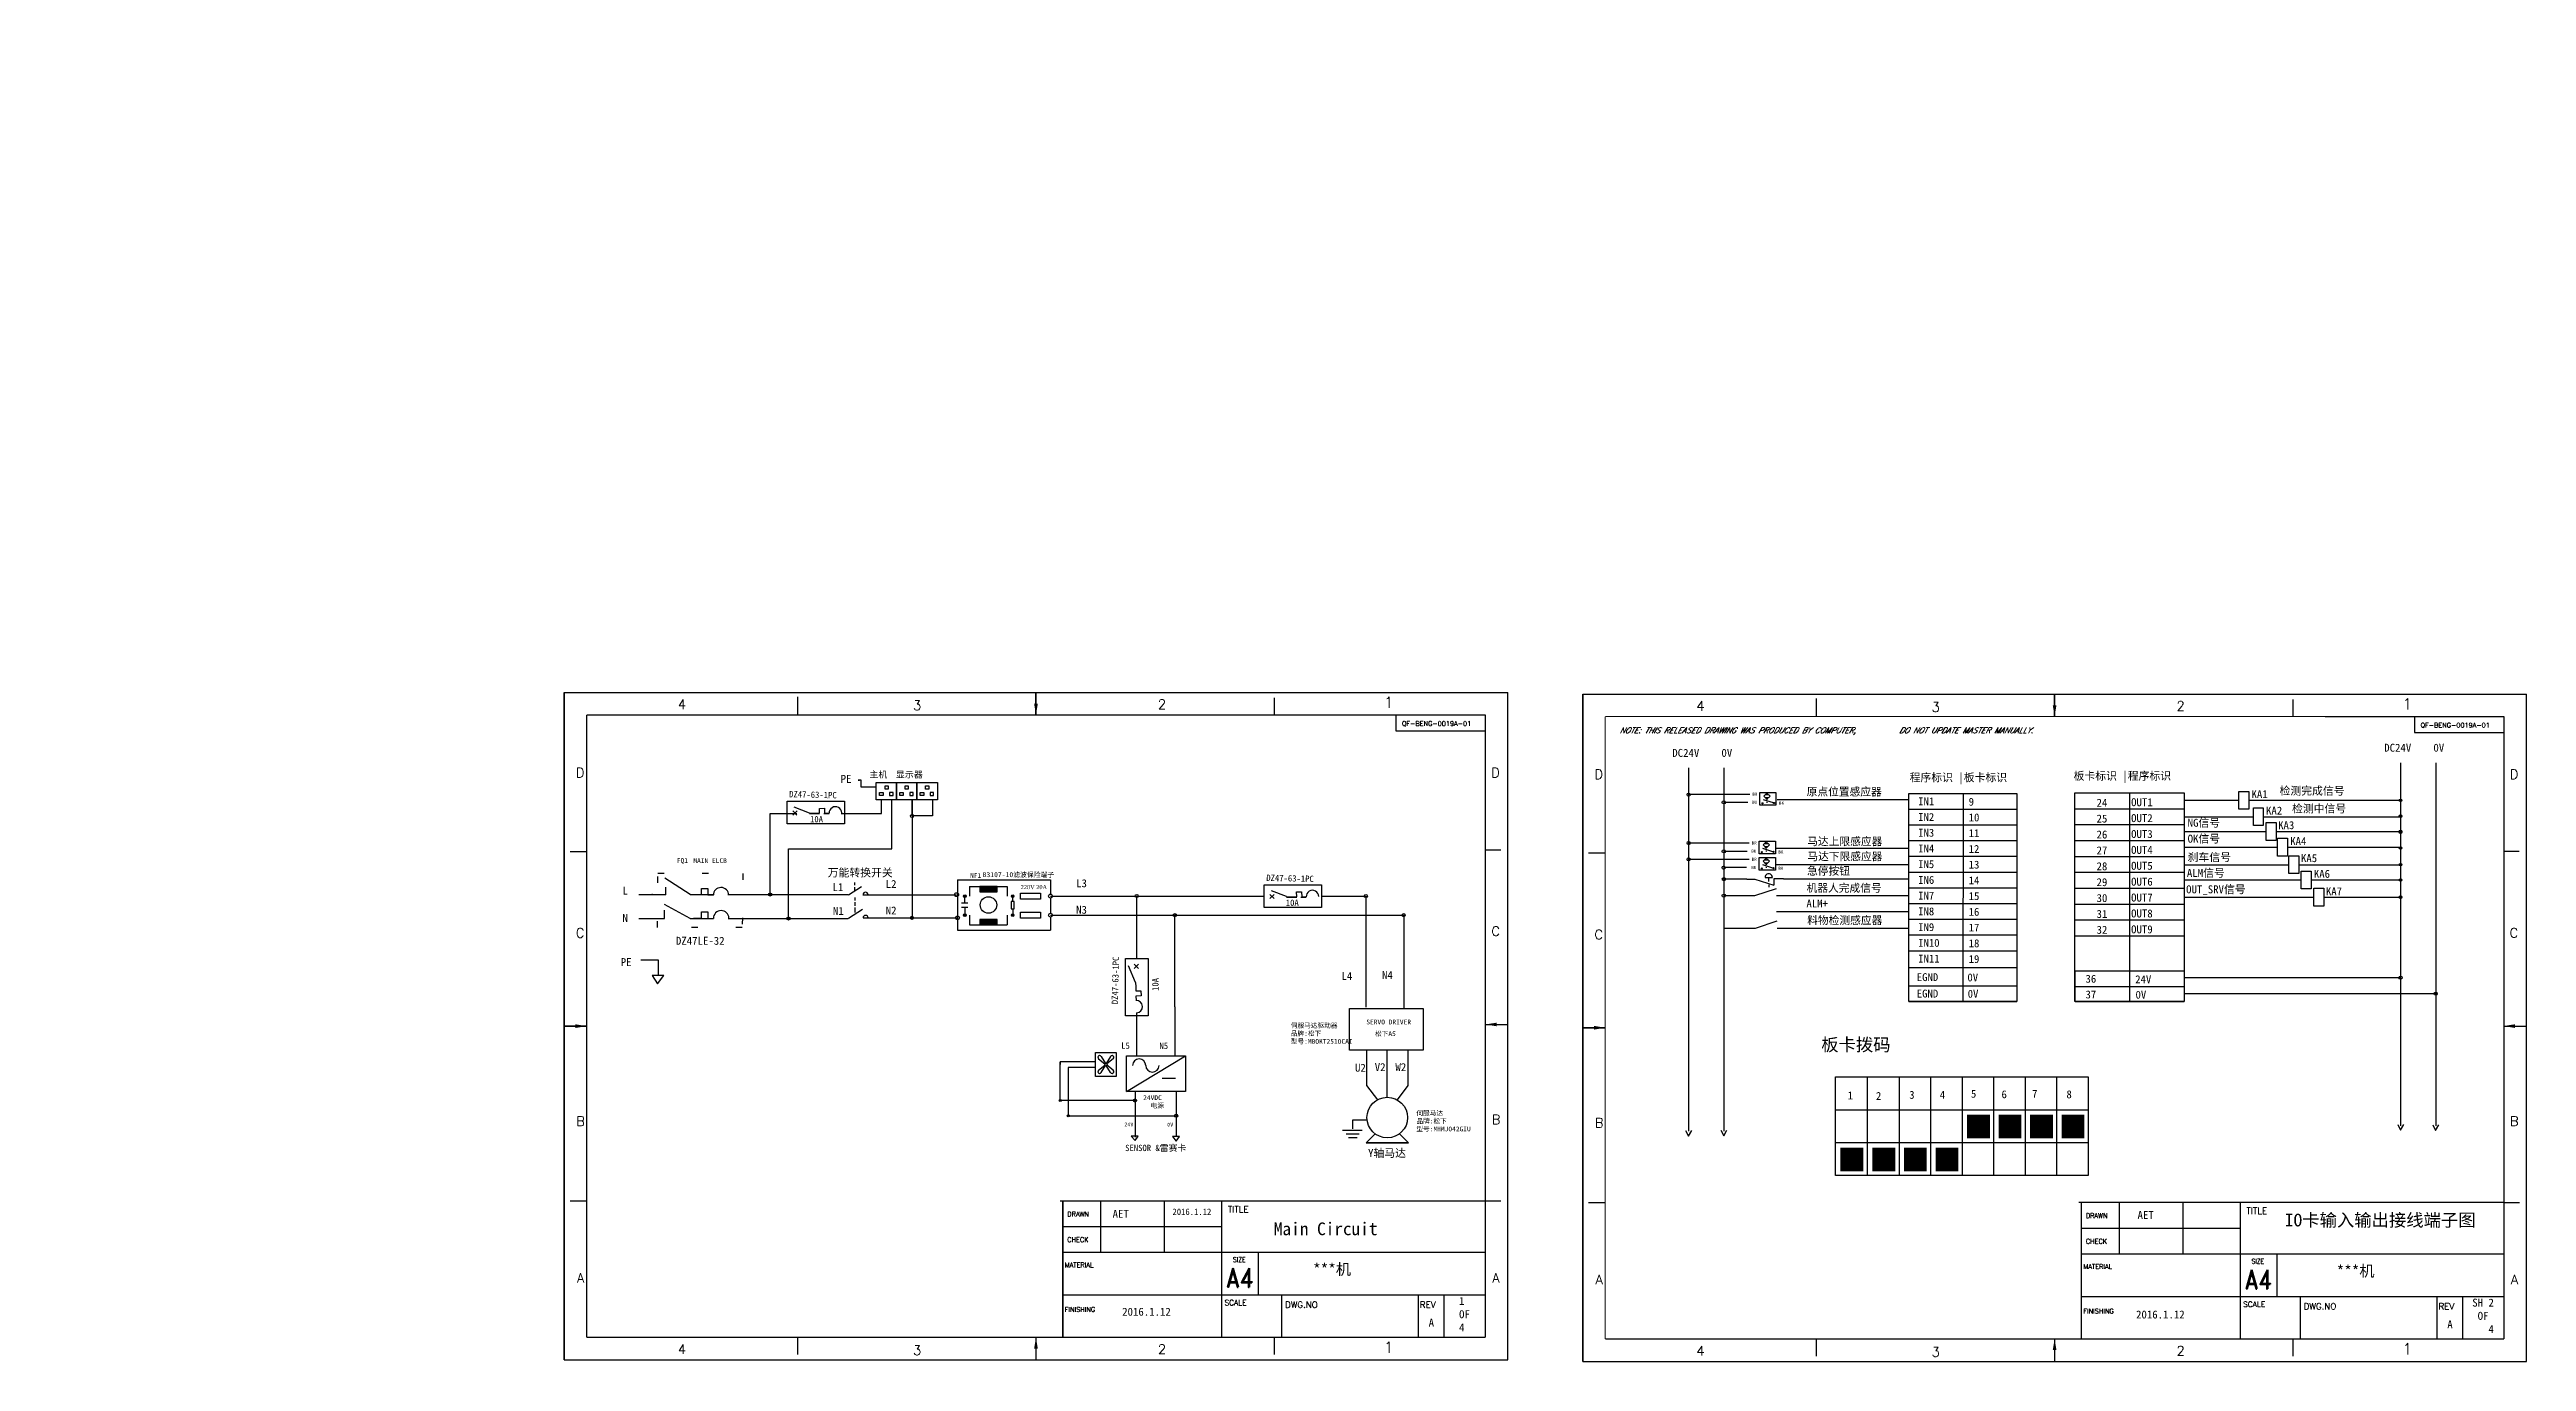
# Model space of a CAD drawing. Extents: x -1417 to 656, y -652 to 1340.
# Drawn here: x -802 to -22, y -370 to 43 of the extents above; entities that cross this region are included whole.
import ezdxf
from ezdxf.enums import TextEntityAlignment as Align

# ---------------------------------------------------------------- set-up
doc = ezdxf.new("R2010")
doc.units = 0
doc.header["$LTSCALE"] = 4
doc.linetypes.add('ACAD_ISO07W100', pattern=[3.5, 0.5, -3])
doc.linetypes.add('DASHED', pattern=[19.05, 12.7, -6.35])
doc.layers.get('0').update_dxf_attribs({"linetype": 'CONTINUOUS'})
for name, color, linetype in [('DIM', 253, 'CONTINUOUS'), ('FRAME', 6, 'CONTINUOUS'), ('OUT', 7, 'CONTINUOUS'), ('SCREW', 3, 'CONTINUOUS')]:
    doc.layers.add(name, color=color, linetype=linetype)
doc.styles.add('DIMENSION', font='romans.shx')
doc.styles.add('ROMAND', font='romand')
doc.styles.get("Standard").update_dxf_attribs({"font": ''})
doc.styles.add('STANDARD2', font='SIMPLEX', dxfattribs={"oblique": 20})
doc.styles.add('STANDARD3', font='SIMPLEX', dxfattribs={"width": 0.8})
doc.styles.add('VERTICALBIGFONT', font='txt.shx', dxfattribs={"bigfont": 'bigfont.shx'})
doc.styles.get('Standard').set_extended_font_data('SimSun')
doc.dimstyles.get("Standard").update_dxf_attribs({"dimtxt": 2, "dimasz": 0.18, "dimexe": 0.18, "dimexo": 0.0625, "dimtad": 0, "dimtih": 1, "dimtoh": 1, "dimdec": 4, "dimdsep": 46, "dimlunit": 6, "dimtxsty": 'Standard', "dimcen": 0.09, "dimclrt": 3, "dimadec": 0, "dimazin": 0, "dimtfac": 1, "dimtdec": 4, "dimtofl": 0, "dimtmove": 0, "dimatfit": 3, "dimfxl": 0, "dimtolj": 1, "dimtzin": 0, "dimarcsym": 0})

msp = doc.modelspace()

# ---------------------------------------------------------------- texts
at = {"lineweight": -3}
for s, insert, char_height, width, attachment_point in [('DC24V', (-291.09, -176.98), 2.5, 9.3085, 1), ('0V', (-275.62, -176.96), 2.5, 9.3085, 1), ('DC24V', (-67.04, -175.35), 2.5, 9.3085, 1), ('0V', (-51.56, -175.34), 2.5, 9.3085, 1), ('PE', (-552.8, -185.16), 2.5, 8.1744, 1), ('主机  显示器   ', (-543.72, -184.04), 2, 26.0784, 1), ('{\\fSimHei|b0|i0|c134|p2;程序标识 |板卡标识}', (-216.39, -184.7), 2.5, 32.8004, 1), ('{\\fSimHei|b0|i0|c134|p2;板卡标识 |程序标识}', (-164.79, -184.21), 2.5, 32.8004, 1), ('{\\fSimSun|b0|i0|c134|p2;BU}', (-266.01, -193.28), 0.99, 5.4037, 1), ('{\\fSimSun|b0|i0|c134|p2;BR}', (-265.88, -190.71), 0.99, 5.4037, 1), ('{\\fSimSun|b0|i0|c134|p2;BK}', (-257.49, -193.53), 0.99, 5.4037, 1), ('原点位置感应器', (-248.79, -189.2), 2.475, 28.4288, 1), ('{\\fKaiTi_GB2312|b0|i0|c134|p49;IN1}', (-213.71, -192.21), 2.475, 6.737, 1), ('{\\fKaiTi_GB2312|b0|i0|c134|p49;9}', (-197.81, -192.35), 2.475, 14.7497, 1), ('{\\fKaiTi_GB2312|b0|i0|c134|p49;24}', (-157.57, -192.65), 2.5, 14.8986, 1), ('{\\fKaiTi_GB2312|b0|i0|c134|p49;OUT1}', (-146.7, -192.5), 2.5, 6.805, 1), ('{\\fKaiTi_GB2312|b0|i0|c134|p49;KA1}', (-108.81, -189.97), 2.5, 34.6036, 1), ('检测完成信号', (-99.97, -188.9), 2.5, 34.6036, 1), ('检测中信号', (-96.05, -194.51), 2.5, 34.6036, 1), ('{\\fKaiTi_GB2312|b0|i0|c134|p49;IN2}', (-213.71, -197.16), 2.475, 6.737, 1), ('{\\fKaiTi_GB2312|b0|i0|c134|p49;IN3}', (-213.71, -202.11), 2.475, 6.737, 1), ('{\\fKaiTi_GB2312|b0|i0|c134|p49;10}', (-197.81, -197.3), 2.475, 14.7497, 1), ('{\\fKaiTi_GB2312|b0|i0|c134|p49;11}', (-197.81, -202.25), 2.475, 14.7497, 1), ('{\\fKaiTi_GB2312|b0|i0|c134|p49;25}', (-157.57, -197.65), 2.5, 14.8986, 1), ('{\\fKaiTi_GB2312|b0|i0|c134|p49;OUT2}', (-146.7, -197.5), 2.5, 6.805, 1), ('{\\fKaiTi_GB2312|b0|i0|c134|p49;OUT3}', (-146.7, -202.5), 2.5, 6.805, 1), ('NG信号', (-128.9, -198.97), 2.5, 34.6036, 1), ('{\\fKaiTi_GB2312|b0|i0|c134|p49;KA2}', (-104.24, -195.13), 2.5, 34.6036, 1), ('{\\fKaiTi_GB2312|b0|i0|c134|p49;KA3}', (-100.44, -199.73), 2.5, 34.6036, 1), ('{\\fSimSun|b0|i0|c134|p2;BU}', (-266.21, -208.64), 0.99, 5.4037, 1), ('{\\fSimSun|b0|i0|c134|p2;BR}', (-266.08, -206.07), 0.99, 5.4037, 1), ('{\\fSimSun|b0|i0|c134|p2;BK}', (-257.69, -208.9), 0.99, 5.4037, 1), ('马达上限感应器', (-248.61, -204.83), 2.475, 25.2975, 1), ('马达下限感应器', (-248.57, -209.56), 2.475, 29.2654, 1), ('{\\fKaiTi_GB2312|b0|i0|c134|p49;IN4}', (-213.71, -207.06), 2.475, 6.737, 1), ('{\\fKaiTi_GB2312|b0|i0|c134|p49;12}', (-197.81, -207.2), 2.475, 14.7497, 1), ('{\\fKaiTi_GB2312|b0|i0|c134|p49;26}', (-157.57, -202.65), 2.5, 14.8986, 1), ('{\\fKaiTi_GB2312|b0|i0|c134|p49;27}', (-157.57, -207.65), 2.5, 14.8986, 1), ('{\\fKaiTi_GB2312|b0|i0|c134|p49;OUT4}', (-146.7, -207.5), 2.5, 6.805, 1), ('OK信号', (-128.9, -203.97), 2.5, 34.6036, 1), ('刹车信号', (-128.9, -209.81), 2.5, 34.6036, 1), ('{\\fKaiTi_GB2312|b0|i0|c134|p49;KA4}', (-96.63, -204.74), 2.5, 34.6036, 1), ('{\\fKaiTi_GB2312|b0|i0|c134|p49;KA5}', (-93.25, -210.09), 2.5, 34.6036, 1), ('{\\fSimSun|b0|i0|c134|p2;FQ1}', (-604.36, -211.33), 1.5, 11.7643, 1), ('万能转换开关', (-556.87, -214.65), 2.5, 22.3967, 1), ('L2\\P\\PN2', (-538.63, -218.23), 2.5, 4.2891, 1), ('L3\\P\\PN3', (-478.7, -218), 2.5, 28.3453, 1), ('{\\fSimSun|b0|i0|c134|p2;BU}', (-266.21, -213.78), 0.99, 5.4037, 1), ('{\\fSimSun|b0|i0|c134|p2;BR}', (-266.08, -211.21), 0.99, 5.4037, 1), ('{\\fSimSun|b0|i0|c134|p2;BK}', (-257.69, -214.03), 0.99, 5.4037, 1), ('急停按钮', (-248.67, -214.12), 2.475, 29.2654, 1), ('{\\fKaiTi_GB2312|b0|i0|c134|p49;IN5}', (-213.71, -212.01), 2.475, 6.737, 1), ('{\\fKaiTi_GB2312|b0|i0|c134|p49;IN6}', (-213.71, -216.96), 2.475, 6.737, 1), ('{\\fKaiTi_GB2312|b0|i0|c134|p49;13}', (-197.81, -212.15), 2.475, 14.7497, 1), ('{\\fKaiTi_GB2312|b0|i0|c134|p49;14}', (-197.81, -217.1), 2.475, 14.7497, 1), ('{\\fKaiTi_GB2312|b0|i0|c134|p49;28}', (-157.57, -212.65), 2.5, 14.8986, 1), ('{\\fKaiTi_GB2312|b0|i0|c134|p49;29}', (-157.57, -217.65), 2.5, 14.8986, 1), ('{\\fKaiTi_GB2312|b0|i0|c134|p49;OUT5}', (-146.7, -212.5), 2.5, 6.805, 1), ('{\\fKaiTi_GB2312|b0|i0|c134|p49;OUT6}', (-146.7, -217.5), 2.5, 6.805, 1), ('ALM信号', (-129.14, -214.76), 2.5, 34.6036, 1), ('{\\fKaiTi_GB2312|b0|i0|c134|p49;KA6}', (-89.19, -215.04), 2.5, 34.6036, 1), ('L', (-621.46, -220.32), 2.5, 10.6178, 1), ('L1', (-555.38, -219.21), 2.5, 7.647, 1), ('ALM+', (-248.86, -224.39), 2.475, 21.9949, 1), ('机器人完成信号', (-248.83, -219.49), 2.475, 29.2654, 1), ('{\\fKaiTi_GB2312|b0|i0|c134|p49;IN7}', (-213.71, -221.91), 2.475, 6.737, 1), ('{\\fKaiTi_GB2312|b0|i0|c134|p49;15}', (-197.81, -222.05), 2.475, 14.7497, 1), ('{\\fKaiTi_GB2312|b0|i0|c134|p49;30}', (-157.57, -222.65), 2.5, 14.8986, 1), ('{\\fKaiTi_GB2312|b0|i0|c134|p49;OUT7}', (-146.7, -222.5), 2.5, 6.805, 1), ('OUT_SRV信号', (-129.38, -219.91), 2.5, 34.6036, 1), ('{\\fKaiTi_GB2312|b0|i0|c134|p49;KA7}', (-85.41, -220.54), 2.5, 34.6036, 1), ('N', (-621.46, -228.93), 2.5, 8.6139, 1), ('N1', (-555.23, -226.73), 2.5, 7.9986, 1), ('料物检测感应器', (-248.63, -229.67), 2.475, 29.2654, 1), ('{\\fKaiTi_GB2312|b0|i0|c134|p49;IN8}', (-213.71, -226.86), 2.475, 6.737, 1), ('{\\fKaiTi_GB2312|b0|i0|c134|p49;IN9}', (-213.71, -231.81), 2.475, 6.737, 1), ('{\\fKaiTi_GB2312|b0|i0|c134|p49;16}', (-197.81, -227), 2.475, 14.7497, 1), ('{\\fKaiTi_GB2312|b0|i0|c134|p49;17}', (-197.81, -231.95), 2.475, 14.7497, 1), ('{\\fKaiTi_GB2312|b0|i0|c134|p49;31}', (-157.57, -227.65), 2.5, 14.8986, 1), ('{\\fKaiTi_GB2312|b0|i0|c134|p49;32}', (-157.57, -232.65), 2.5, 14.8986, 1), ('{\\fKaiTi_GB2312|b0|i0|c134|p49;OUT8}', (-146.7, -227.5), 2.5, 6.805, 1), ('{\\fKaiTi_GB2312|b0|i0|c134|p49;OUT9}', (-146.7, -232.5), 2.5, 6.805, 1), ('{\\fKaiTi_GB2312|b0|i0|c134|p49;IN10}', (-213.71, -236.76), 2.475, 6.737, 1), ('{\\fKaiTi_GB2312|b0|i0|c134|p49;18}', (-197.81, -236.9), 2.475, 14.7497, 1), ('PE', (-621.99, -242.81), 2.5, 3.6917, 1), ('L4   ', (-395.2, -247.18), 2.5, 5.9254, 1), (' N4', (-384.13, -246.88), 2.5, 6.8704, 1), ('{\\fKaiTi_GB2312|b0|i0|c134|p49;EGND}', (-214.13, -247.55), 2.475, 6.737, 1), ('{\\fKaiTi_GB2312|b0|i0|c134|p49;IN11}', (-213.71, -241.71), 2.475, 6.737, 1), ('{\\fKaiTi_GB2312|b0|i0|c134|p49;0V}', (-198.21, -247.65), 2.475, 14.7497, 1), ('{\\fKaiTi_GB2312|b0|i0|c134|p49;19}', (-197.81, -241.85), 2.475, 14.7497, 1), ('{\\fKaiTi_GB2312|b0|i0|c134|p49;36}', (-161.04, -248.06), 2.475, 6.737, 1), ('{\\fKaiTi_GB2312|b0|i0|c134|p49;24V}', (-145.39, -248.22), 2.475, 14.7497, 1), ('{\\fKaiTi_GB2312|b0|i0|c134|p49;EGND}', (-214.14, -252.72), 2.475, 6.737, 1), ('{\\fKaiTi_GB2312|b0|i0|c134|p49;0V}', (-198.12, -252.78), 2.475, 14.7497, 1), ('{\\fKaiTi_GB2312|b0|i0|c134|p49;37}', (-161.04, -253.01), 2.475, 6.737, 1), ('{\\fKaiTi_GB2312|b0|i0|c134|p49;0V}', (-145.3, -253.07), 2.475, 14.7497, 1), ('L5', (-464.52, -269.33), 2, 4.833, 1), ('N5', (-452.47, -269.39), 2, 4.833, 1), ('{\\fSimSun|b0|i0|c134|p2;松下A5}', (-384.64, -265.82), 1.5, 19.3544, 1), ('板卡拨码', (-244.22, -268.04), 4, 29.2654, 1), ('{\\fSimSun|b0|i0|c134|p2;U2}', (-390.93, -276.04), 2.5, 5.8363, 1), ('{\\fSimSun|b0|i0|c134|p2;V2}', (-384.72, -275.84), 2.5, 3.2172, 1), ('{\\fSimSun|b0|i0|c134|p2;W2}', (-378.22, -275.84), 2.5, 3.9506, 1), ('24VDC\\P  电源', (-457.6, -285.95), 1.5, 9.8766, 1), ('{\\fKaiTi_GB2312|b0|i0|c134|p49;1}', (-235.87, -284.76), 2.475, 14.7497, 1), ('{\\fKaiTi_GB2312|b0|i0|c134|p49;2}', (-226.99, -284.93), 2.475, 14.7497, 1), ('{\\fKaiTi_GB2312|b0|i0|c134|p49;3}', (-216.52, -284.59), 2.475, 14.7497, 1), ('{\\fKaiTi_GB2312|b0|i0|c134|p49;4}', (-206.9, -284.59), 2.475, 14.7497, 1), ('{\\fKaiTi_GB2312|b0|i0|c134|p49;5}', (-197.1, -284.25), 2.475, 14.7497, 1), ('{\\fKaiTi_GB2312|b0|i0|c134|p49;6}', (-187.48, -284.42), 2.475, 14.7497, 1), ('{\\fKaiTi_GB2312|b0|i0|c134|p49;7}', (-177.86, -284.25), 2.475, 14.7497, 1), ('{\\fKaiTi_GB2312|b0|i0|c134|p49;8}', (-167.05, -284.42), 2.475, 14.7497, 1), ('{\\fSimSun|b0|i0|c134|p2;24V}', (-463.5, -294.53), 1.2, 2.8303, 1), ('{\\fSimSun|b0|i0|c134|p2;0V}', (-450.02, -294.59), 1.2, 2.3839, 1), (' SENSOR &雷赛卡', (-464.63, -301.53), 2, 21.5268, 1), ('{\\fKaiTi_GB2312|b0|i0|c134|p49;Y轴马达}', (-386.82, -302.89), 2.5, 11.8254, 1), ('AET', (-467.22, -322.02), 2.5, 9.3162, 1), ('2016.1.12', (-448.38, -321.61), 2, 15.4801, 1), ('AET', (-144.67, -322.37), 2.5, 20, 1), ('IO卡输入输出接线端子图', (-98.28, -323.23), 4, 69.4389, 1), ('\\pt5;', (-691.01, -331.43), 2.5, 17.0513, 1), ('{\\fSimHei|b0|i0|c134|p2;***机  }', (-404.12, -338.94), 3.5, 55.6763, 1), ('{\\fSimHei|b0|i0|c134|p2;***机  }', (-82.01, -339.48), 3.5, 55.6763, 1), ('{\\fSimSun|b0|i0|c134|p2; 1\\P OF\\P 4}', (-359.89, -360.28), 2.5, 8.1055, 7), ('{\\fSimSun|b0|i0|c134|p2;SH 2\\P OF\\P   4}', (-39.33, -360.79), 2.5, 8.1055, 7), ('2016.1.12', (-464.21, -352.82), 2.5, 32.7638, 1), ('{\\fSimSun|b0|i0|c134|p2;\\PA}', (-366.9, -355.43), 2.5, 8, 5), ('2016.1.12', (-145.14, -353.69), 2.5, 24.5757, 1), ('{\\fSimSun|b0|i0|c134|p2;\\PA}', (-46.34, -355.94), 2.5, 8, 5)]:
    msp.add_mtext(s, dxfattribs=dict(at, insert=insert, char_height=char_height, width=width, attachment_point=attachment_point))
at = {"linetype": 'ACAD_ISO07W100', "lineweight": -3, "char_height": 2, "attachment_point": 1}
for s, insert, width, rotation in [('{\\fSimSun|b0|i0|c134|p2;DZ47-63-1PC}', (-568.98, -190.2), 12.4217, 358.68905), ('{\\fSimSun|b0|i0|c134|p2;DZ47-63-1PC}', (-418.83, -216.51), 12.4217, 358.68905), ('{\\fSimSun|b0|i0|c134|p2;DZ47-63-1PC}', (-467.54, -257.28), 12.4217, 88.68905), ('10A', (-454.77, -253.13), 1.7962, 90)]:
    msp.add_mtext(s, dxfattribs=dict(at, insert=insert, width=width, rotation=rotation))
at = {"linetype": 'ACAD_ISO07W100', "lineweight": -3, "attachment_point": 1}
for s, insert, char_height, width in [('10A', (-562.44, -198.07), 2, 1.7962), ('{\\fSimSun|b0|i0|c134|p2;MAIN ELCB}', (-599.16, -211.37), 1.5, 15.5271), ('10A', (-412.72, -224.36), 2, 1.7962), ('{\\fSimSun|b0|i0|c134|p2;DZ47LE-32}', (-604.64, -236.1), 2.5, 15.5271)]:
    msp.add_mtext(s, dxfattribs=dict(at, insert=insert, char_height=char_height, width=width))
at = {"color": 0, "lineweight": -3, "attachment_point": 1}
for s, insert, char_height, width in [('{\\fSimSun|b0|i0|c0|p2;NF1}', (-512.08, -216.05), 1.5, 9.8089), ('{\\fSimSun|b0|i0|c134|p2;B3107-10滤波保险端子}', (-508.12, -215.78), 1.538, 31.4532), ('{\\fTimes New Roman|b0|i0|c0|p18;220V \\fTimes New Roman|b0|i0|c238|p18;2\\fTimes New Roman|b0|i0|c0|p18;0A}', (-496.14, -219.81), 1.29434, 9.8089)]:
    msp.add_mtext(s, dxfattribs=dict(at, insert=insert, char_height=char_height, width=width))
at = {"linetype": 'DASHED', "lineweight": -3, "insert": (-387.38, -262.15), "char_height": 1.5, "width": 19.3456, "attachment_point": 1}
msp.add_mtext('{\\fSimSun|b0|i0|c134|p2;SERVO DRIVER}', dxfattribs=at)
at = {"layer": 'DIM', "lineweight": -3, "char_height": 1.5, "width": 45.8534, "attachment_point": 1, "style": 'DIMENSION'}
for insert in [(-376.15, -168.25), (-55.59, -168.75)]:
    msp.add_mtext('QF-BENG-0019A-01', dxfattribs=dict(at, insert=insert))
at = {"layer": 'FRAME', "color": 253, "lineweight": -3, "style": 'DIMENSION'}
for s, height, p in [('4', 3, (-604.05, -164.43)), ('3', 3, (-530, -164.79)), ('2', 3, (-452.97, -164.43)), ('1', 3.5, (-381.82, -164.07)), ('4', 3, (-283.5, -164.94)), ('3', 3, (-209.45, -165.3)), ('2', 3, (-132.41, -164.94)), ('1', 3.5, (-61.27, -164.58)), ('D', 3, (-636.15, -185.94)), ('D', 3, (-348.08, -185.94)), ('D', 3, (-315.59, -186.45)), ('D', 3, (-27.53, -186.45)), ('C', 3, (-636.15, -236.37)), ('C', 3, (-348.02, -235.84)), ('C', 3, (-27.58, -236.35)), ('C', 3, (-315.59, -236.88)), ('B', 3, (-636.03, -295.61)), ('B', 3, (-347.9, -295.08)), ('B', 3, (-315.47, -296.12)), ('B', 3, (-27.46, -295.59)), ('DRAWN', 1.5, (-481.48, -324.09)), ('DRAWN', 1.5, (-481.48, -324.09)), ('TITLE', 2, (-430.94, -322.81)), ('DRAWN', 1.5, (-160.93, -324.6)), ('DRAWN', 1.5, (-160.93, -324.6)), ('TITLE', 2, (-110.39, -323.32)), ('CHECK', 1.5, (-481.48, -332.15)), ('CHECK', 1.5, (-481.48, -332.15)), ('CHECK', 1.5, (-160.93, -332.66)), ('CHECK', 1.5, (-160.93, -332.66)), ('A', 3, (-635.79, -344.91)), ('MATERIAL', 1.5, (-482.27, -340.11)), ('A', 3, (-347.72, -344.91)), ('A', 3, (-315.23, -345.42)), ('MATERIAL', 1.5, (-161.72, -340.61)), ('A', 3, (-27.17, -345.42)), ('SCALE', 1.7, (-431.99, -352.06)), ('FINISHING', 1.5, (-482.27, -354.11)), ('DWG.NO', 2, (-412.94, -352.85)), ('REV', 2, (-370.51, -352.85)), ('FINISHING', 1.5, (-161.72, -354.62)), ('SCALE', 1.7, (-111.43, -352.57)), ('DWG.NO', 2, (-92.39, -353.36)), ('REV', 2, (-49.96, -353.36)), ('4', 3, (-604.05, -367.36)), ('3', 3, (-530, -367.72)), ('2', 3, (-452.97, -367.36)), ('1', 3.5, (-381.82, -367)), ('4', 3, (-283.5, -367.87)), ('3', 3, (-209.45, -368.23)), ('2', 3, (-132.41, -367.87)), ('1', 3.5, (-61.27, -367.51))]:
    msp.add_text(s, height=height, dxfattribs=at).set_placement(p)
at = {"layer": 'FRAME', "color": 253, "lineweight": -3, "insert": (-416.48, -325.98), "char_height": 4, "width": 59.6618, "attachment_point": 1, "style": 'VERTICALBIGFONT'}
msp.add_mtext('{\\fSimSun|b0|i0|c134|p2;\\C7;Main Circuit}', dxfattribs=at)
at = {"layer": 'OUT', "color": 253, "lineweight": -3, "style": 'STANDARD2', "oblique": 30}
for s, p in [('NOTE: THIS RELEASED DRAWING WAS PRODUCED BY COMPUTER,', (-307.7, -171.98)), ('DO NOT UPDATE MASTER MANUALLY.', (-219.77, -171.98))]:
    msp.add_text(s, height=1.7349, dxfattribs=at).set_placement(p)
at = {"layer": 'OUT', "lineweight": -3, "style": 'ROMAND', "width": 0.782434}
for p, p2 in [((-431.45, -346.34), (-423.02, -346.34)), ((-110.89, -346.85), (-102.47, -346.85))]:
    msp.add_text('A4', height=5.952, dxfattribs=at).set_placement(p, p2, align=Align.FIT)
at = {"layer": 'OUT', "color": 253, "lineweight": -3, "style": 'STANDARD3', "width": 0.9}
for p in [(-429.33, -338.44), (-108.78, -338.95)]:
    msp.add_text('SIZE', height=1.524, dxfattribs=at).set_placement(p)
at = {"layer": 'SCREW', "color": 0}
for s, insert, char_height, width, attachment_point in [('\\pt19.5;{\\fSimSun|b0|i0|c134|p2; }', (-801.76, 43.09), 3, 6.9289, 4), ('伺服马达驱动器\\P品牌:松下\\P型号:MBOKT2510CAI', (-411.14, -263.25), 1.5, 20.6664, 1), ('伺服马达\\P品牌:松下\\P型号:MHMJ042GIU', (-371.62, -290.8), 1.5, 20.6664, 1)]:
    msp.add_mtext(s, dxfattribs=dict(at, insert=insert, char_height=char_height, width=width, attachment_point=attachment_point))

# ---------------------------------------------------------------- blocks, each defined once
blk = doc.blocks.new('DC2')
h = blk.add_hatch(color=0)
edge = h.paths.add_edge_path()
edge.add_arc((0, 0), 6.32, 0, 360)
blk.add_circle((0, 0), 6.32)

# ---------------------------------------------------------------- hatches: boundary and pattern name
at = {"lineweight": -3}
for points in [[(-503.57, -220.31), (-509.01, -220.31), (-509.01, -221.99), (-503.57, -221.99)], [(-503.57, -230.63), (-509.01, -230.63), (-509.01, -232.3), (-503.57, -232.3)]]:
    msp.add_hatch(color=0, dxfattribs=at).paths.add_polyline_path(points)
h = msp.add_hatch(color=256)
h.dxf.hatch_style = 1
h.paths.add_polyline_path([(-191.15, -292.07), (-198.33, -292.07), (-198.33, -299.48), (-191.15, -299.48)])
h = msp.add_hatch(color=256)
h.dxf.hatch_style = 1
h.paths.add_polyline_path([(-181.23, -292.07), (-188.41, -292.07), (-188.41, -299.48), (-181.23, -299.48)])
h = msp.add_hatch(color=256)
h.dxf.hatch_style = 1
h.paths.add_polyline_path([(-171.31, -292.07), (-178.49, -292.07), (-178.49, -299.48), (-171.31, -299.48)])
h = msp.add_hatch(color=256)
h.dxf.hatch_style = 1
h.paths.add_polyline_path([(-161.39, -292.07), (-168.57, -292.07), (-168.57, -299.48), (-161.39, -299.48)])
h = msp.add_hatch(color=256)
h.dxf.hatch_style = 1
h.paths.add_polyline_path([(-231, -302.42), (-238.18, -302.42), (-238.18, -309.84), (-231, -309.84)])
h = msp.add_hatch(color=256)
h.dxf.hatch_style = 1
h.paths.add_polyline_path([(-220.9, -302.42), (-228.08, -302.42), (-228.08, -309.84), (-220.9, -309.84)])
h = msp.add_hatch(color=256)
h.dxf.hatch_style = 1
h.paths.add_polyline_path([(-210.98, -302.42), (-218.16, -302.42), (-218.16, -309.84), (-210.98, -309.84)])
h = msp.add_hatch(color=256)
h.dxf.hatch_style = 1
h.paths.add_polyline_path([(-201.07, -302.42), (-208.25, -302.42), (-208.25, -309.84), (-201.07, -309.84)])

# ---------------------------------------------------------------- linework, layer by layer
for p, q in [((-285.95, -182.98), (-285.95, -297.23)), ((-274.89, -182.98), (-274.89, -297.23)), ((-61.89, -181.36), (-61.89, -295.61)), ((-50.83, -181.36), (-50.83, -295.61)), ((-259.24, -193.99), (-262.34, -192.96)), ((-262.31, -191.83), (-261.3, -190.86)), ((-261.3, -192.8), (-262.31, -191.83)), ((-261.81, -191.34), (-260.8, -191.34)), ((-261.81, -192.31), (-260.8, -192.31)), ((-261.3, -190.86), (-260.29, -191.83)), ((-260.29, -191.83), (-261.3, -192.8)), ((-261.3, -192.8), (-261.3, -192.8)), ((-261.3, -192.81), (-261.3, -192.98)), ((-261.3, -193.24), (-261.3, -193.47)), ((-261.3, -193.68), (-261.3, -193.91)), ((-216.69, -192.95), (-258.1, -192.95)), ((-199.58, -191.35), (-199.67, -256.43)), ((-164.42, -190.78), (-130.04, -190.78)), ((-130.04, -193.15), (-112.77, -193.15)), ((-109.65, -193.15), (-61.89, -193.15)), ((-566.54, -197.78), (-567.89, -196.44)), ((-567.84, -197.78), (-566.48, -196.44)), ((-562.64, -197.14), (-567.41, -195.34)), ((-562.64, -197.14), (-559.44, -197.24)), ((-559.5, -195.68), (-557.89, -195.62)), ((-559.44, -197.24), (-559.5, -195.68)), ((-557.89, -195.62), (-557.84, -197.23)), ((-557.84, -197.23), (-556.44, -197.18)), ((-216.69, -195.91), (-182.65, -195.91)), ((-216.69, -200.86), (-204.01, -200.86)), ((-216.69, -200.86), (-182.65, -200.86)), ((-164.42, -195.78), (-151.61, -195.78)), ((-164.42, -195.78), (-130.04, -195.78)), ((-164.42, -200.78), (-151.61, -200.78)), ((-164.42, -200.78), (-130.04, -200.78)), ((-130.04, -198.31), (-108.21, -198.31)), ((-105.09, -198.31), (-61.89, -198.31)), ((-259.44, -209.36), (-262.54, -208.32)), ((-262.51, -207.19), (-261.5, -206.22)), ((-261.5, -208.16), (-262.51, -207.19)), ((-262, -206.71), (-261, -206.71)), ((-262, -207.68), (-261, -207.68)), ((-261.5, -206.22), (-260.49, -207.19)), ((-260.49, -207.19), (-261.5, -208.16)), ((-261.5, -208.16), (-261.5, -208.16)), ((-261.5, -208.18), (-261.5, -208.34)), ((-261.5, -208.6), (-261.5, -208.84)), ((-261.5, -209.04), (-261.5, -209.28)), ((-216.89, -208.31), (-258.29, -208.31)), ((-216.69, -205.81), (-204.01, -205.81)), ((-216.69, -205.81), (-182.65, -205.81)), ((-164.42, -205.78), (-151.61, -205.78)), ((-164.42, -205.78), (-130.04, -205.78)), ((-130.04, -202.92), (-104.15, -202.95)), ((-130.04, -207.92), (-100.6, -207.92)), ((-101.03, -202.95), (-61.89, -202.98)), ((-97.48, -207.92), (-61.89, -207.92)), ((-259.44, -214.49), (-262.54, -213.46)), ((-262.51, -212.33), (-261.5, -211.36)), ((-261.5, -213.3), (-262.51, -212.33)), ((-262, -211.84), (-261, -211.84)), ((-262, -212.81), (-261, -212.81)), ((-261.89, -217.39), (-259.59, -217.39)), ((-261.5, -211.36), (-260.49, -212.33)), ((-260.49, -212.33), (-261.5, -213.3)), ((-261.5, -213.3), (-261.5, -213.3)), ((-261.5, -213.31), (-261.5, -213.48)), ((-261.5, -213.73), (-261.5, -213.97)), ((-261.5, -214.17), (-261.5, -214.41)), ((-260.67, -218.71), (-260.67, -217.39)), ((-216.89, -213.45), (-258.29, -213.45)), ((-256.06, -217.87), (-216.69, -217.87)), ((-216.69, -210.76), (-204.01, -210.76)), ((-216.69, -210.76), (-182.65, -210.76)), ((-216.69, -215.71), (-204.01, -215.71)), ((-216.69, -215.71), (-182.65, -215.71)), ((-164.42, -210.78), (-151.61, -210.78)), ((-164.42, -210.78), (-130.04, -210.78)), ((-164.42, -215.78), (-151.61, -215.78)), ((-164.42, -215.78), (-130.04, -215.78)), ((-130.04, -213.4), (-97.06, -213.4)), ((-130.04, -218.22), (-93.15, -218.22)), ((-90.03, -218.22), (-61.89, -218.22)), ((-616.29, -222.79), (-607.93, -222.79)), ((-607.93, -222.79), (-607.93, -222.79)), ((-600, -222.82), (-598.24, -222.82)), ((-598.24, -222.82), (-596.62, -222.82)), ((-596.62, -222.82), (-596.62, -220.87)), ((-596.62, -220.87), (-594.61, -220.87)), ((-594.61, -220.87), (-594.61, -222.88)), ((-594.57, -222.88), (-592.86, -222.88)), ((-550.36, -222.85), (-546.29, -220.28)), ((-548.32, -219.8), (-548.32, -219.01)), ((-548.32, -221.56), (-548.32, -220.49)), ((-548.32, -223.69), (-548.32, -224.67)), ((-548.32, -225.23), (-548.32, -226.39)), ((-416.39, -224.09), (-417.74, -222.75)), ((-417.69, -224.09), (-416.33, -222.75)), ((-412.49, -223.45), (-417.26, -221.65)), ((-412.49, -223.45), (-409.29, -223.55)), ((-409.34, -221.99), (-407.74, -221.94)), ((-409.29, -223.55), (-409.34, -221.99)), ((-407.74, -221.94), (-407.68, -223.54)), ((-407.68, -223.54), (-406.29, -223.5)), ((-260.67, -219.73), (-260.67, -220.51)), ((-259.14, -219.01), (-259.14, -219.84)), ((-258.29, -223.15), (-216.89, -223.15)), ((-216.69, -220.66), (-204.01, -220.66)), ((-216.69, -220.66), (-182.65, -220.66)), ((-216.69, -225.61), (-204.01, -225.61)), ((-216.69, -225.61), (-182.65, -225.61)), ((-164.42, -220.78), (-151.61, -220.78)), ((-164.42, -220.78), (-130.04, -220.78)), ((-164.42, -225.78), (-151.61, -225.78)), ((-164.42, -225.78), (-130.04, -225.78)), ((-130.04, -223.6), (-89.15, -223.6)), ((-86.03, -223.6), (-61.89, -223.6)), ((-616.29, -230.34), (-608.28, -230.34)), ((-612.29, -230.34), (-608.28, -230.34)), ((-599.12, -230.24), (-597.36, -230.24)), ((-598.24, -230.24), (-596.62, -230.24)), ((-596.62, -230.24), (-596.62, -228.29)), ((-596.62, -228.29), (-594.61, -228.29)), ((-594.61, -228.29), (-594.61, -230.3)), ((-594.61, -230.3), (-592.86, -230.3)), ((-550.38, -230.27), (-545.93, -227.45)), ((-548.32, -226.85), (-548.32, -228.43)), ((-512.21, -232.3), (-500.38, -232.3)), ((-258.29, -228.1), (-216.7, -228.1)), ((-258.1, -233.33), (-216.69, -233.33)), ((-216.69, -230.56), (-204.01, -230.56)), ((-216.69, -230.56), (-182.65, -230.56)), ((-164.42, -230.78), (-151.61, -230.78)), ((-164.42, -230.78), (-130.04, -230.78)), ((-216.69, -235.51), (-204.01, -235.51)), ((-216.69, -235.51), (-182.65, -235.51)), ((-216.69, -240.46), (-204.01, -240.46)), ((-216.69, -240.46), (-182.65, -240.46)), ((-164.42, -235.78), (-151.61, -235.78)), ((-164.42, -235.78), (-130.04, -235.78)), ((-459.97, -250.44), (-462.19, -245.26)), ((-460.43, -246.04), (-459.08, -244.7)), ((-460.42, -244.74), (-459.09, -246.1)), ((-216.69, -245.78), (-182.65, -245.78)), ((-164.42, -246.81), (-129.98, -246.81)), ((-164.42, -246.81), (-164.42, -256.43)), ((-459.97, -250.44), (-459.93, -251.84)), ((-459.93, -251.84), (-459.89, -253.14)), ((-459.89, -253.14), (-458.32, -253.09)), ((-458.27, -254.7), (-459.88, -254.75)), ((-459.88, -254.75), (-459.83, -256.14)), ((-458.32, -253.09), (-458.27, -254.7)), ((-216.69, -251.5), (-182.65, -251.5)), ((-216.69, -256.43), (-182.65, -256.43)), ((-164.42, -251.76), (-129.98, -251.76)), ((-164.25, -256.43), (-130.21, -256.43)), ((-163.47, -256.43), (-150.66, -256.43)), ((-163.47, -256.43), (-130.04, -256.43)), ((-163.47, -256.43), (-130.04, -256.43)), ((-459.66, -260.06), (-459.66, -273.51)), ((-387.27, -271.92), (-387.27, -282.88)), ((-380.77, -286.59), (-380.77, -271.92)), ((-374.27, -271.92), (-374.27, -282.88)), ((-483.67, -287.6), (-483.67, -275.47)), ((-472.61, -275.47), (-483.67, -275.47)), ((-483.67, -275.47), (-483.67, -276.28)), ((-472.61, -277.23), (-481.16, -277.23)), ((-481.16, -277.23), (-481.16, -292.4)), ((-471.61, -274.46), (-469.67, -276.11)), ((-471.61, -278.08), (-469.67, -276.44)), ((-470.83, -273.79), (-469.46, -275.92)), ((-470.83, -278.76), (-469.46, -276.63)), ((-467.84, -273.79), (-469.22, -275.92)), ((-467.84, -278.76), (-469.22, -276.63)), ((-467.07, -274.46), (-469, -276.11)), ((-467.07, -278.08), (-469, -276.44)), ((-462.87, -284.77), (-444.31, -273.51)), ((-451.58, -280.58), (-447.41, -280.58)), ((-460.15, -287.6), (-483.67, -287.6)), ((-460.15, -284.77), (-460.15, -299.11)), ((-447.21, -284.63), (-447.21, -298.84)), ((-387.27, -282.88), (-383.86, -287.38)), ((-374.27, -282.88), (-377.68, -287.38)), ((-481.16, -292.4), (-460.15, -292.4)), ((-387.1, -293.8), (-391.75, -293.8)), ((-391.75, -293.8), (-391.75, -296.52)), ((-374.11, -300.88), (-387.44, -300.88)), ((-384.6, -298.09), (-387.42, -300.88)), ((-387.42, -300.88), (-374.09, -300.88)), ((-376.93, -298.09), (-374.11, -300.88))]:
    msp.add_line(p, q, dxfattribs=at)
for p, q in [((-147.23, -190.78), (-147.23, -256.43)), ((-93.94, -213.4), (-61.89, -213.4)), ((-274.89, -223.15), (-265.13, -223.15)), ((-265.13, -223.15), (-258.29, -220.89)), ((-274.89, -233.33), (-264.94, -233.33)), ((-264.94, -233.33), (-258.1, -231.07)), ((-50.83, -238.48), (-50.83, -254.01)), ((-50.83, -254.01), (-130.04, -254.01)), ((-239.71, -280.15), (-160.18, -280.15)), ((-229.61, -311.22), (-229.61, -280.15)), ((-219.69, -280.15), (-219.69, -311.22)), ((-209.77, -311.22), (-209.77, -280.15)), ((-199.85, -280.15), (-199.86, -311.23)), ((-189.94, -311.23), (-189.93, -280.15)), ((-180.02, -280.15), (-180.01, -311.23)), ((-170.1, -311.22), (-170.1, -280.15)), ((-160.18, -280.15), (-160.18, -311.22)), ((-160.18, -280.15), (-160.18, -311.22)), ((-239.71, -290.51), (-160.18, -290.51)), ((-219.69, -290.51), (-219.69, -311.22)), ((-199.85, -290.51), (-199.86, -311.23)), ((-180.02, -290.51), (-180.01, -311.23)), ((-239.71, -300.87), (-160.18, -300.87))]:
    msp.add_line(p, q)
at = {"color": 0, "lineweight": -3}
for p, q in [((-516.05, -218.16), (-516.05, -222.69)), ((-516.05, -218.16), (-486.77, -218.16)), ((-486.77, -218.16), (-486.77, -222.67)), ((-516.05, -223.92), (-516.05, -224.46)), ((-514.74, -225.42), (-512.74, -225.42)), ((-513.74, -225.42), (-513.74, -223.31)), ((-512.21, -220.31), (-512.21, -223.31)), ((-512.21, -220.31), (-500.38, -220.31)), ((-500.38, -220.31), (-500.38, -223.31)), ((-498.66, -224.99), (-498.66, -223.31)), ((-486.77, -223.9), (-486.77, -228.67)), ((-516.05, -229.92), (-516.05, -233.98)), ((-514.74, -226.73), (-512.74, -226.73)), ((-513.74, -226.73), (-513.74, -229.31)), ((-512.21, -229.31), (-512.21, -232.3)), ((-500.38, -229.31), (-500.38, -232.3)), ((-498.66, -227.25), (-498.66, -229.31)), ((-486.77, -229.9), (-486.77, -233.96)), ((-516.05, -233.98), (-486.77, -233.96)), ((-394.82, -296.89), (-388.7, -296.89)), ((-393.76, -298.06), (-389.59, -298.06)), ((-392.95, -299.22), (-390.26, -299.22))]:
    msp.add_line(p, q, dxfattribs=at)
at = {"lineweight": -3}
for points in [[(-541.64, -189.06), (-546.39, -189.06), (-546.39, -186.83), (-546.39, -186.83), (-546.39, -186.83), (-547.32, -186.83), (-546.86, -186.83)], [(-569.21, -230.34), (-569.21, -208.45), (-536.74, -208.45), (-536.74, -192.96)], [(-539.98, -197.29), (-539.98, -193.15)], [(-523.9, -192.96), (-523.9, -198.07), (-530.33, -198.07), (-530.33, -192.96), (-530.33, -230.12)], [(-266.64, -191.35), (-266.9, -191.35), (-285.95, -191.35)], [(-267.28, -193.79), (-274.89, -193.79)], [(-574.98, -222.79), (-574.98, -197.29), (-566.54, -197.29)], [(-562.64, -197.29), (-559.44, -197.29)], [(-558.1, -197.29), (-556.43, -197.29)], [(-552.62, -197.29), (-539.98, -197.29)], [(-266.85, -206.61), (-267.11, -206.61), (-285.95, -206.61)], [(-267.48, -209.21), (-274.89, -209.21)], [(-600.19, -222.79), (-608.1, -217.69)], [(-516.05, -218.16), (-516.05, -233.98)], [(-266.93, -211.73), (-267.19, -211.73), (-285.95, -211.73)], [(-267.75, -214.32), (-274.93, -214.32)], [(-267.67, -217.96), (-274.84, -217.96)], [(-267.67, -217.96), (-265.13, -217.96)], [(-265.13, -217.96), (-259.14, -219.84)], [(-256.06, -217.87), (-259.14, -217.87), (-259.14, -219.84)], [(-600.19, -230.34), (-608.28, -225.95)], [(-607.93, -220.5), (-607.93, -222.79)], [(-600.19, -222.79), (-592.86, -222.79)], [(-588.34, -222.79), (-550.44, -222.78)], [(-545.77, -222.84), (-516.31, -222.84)], [(-486.77, -223.28), (-446.02, -223.28)], [(-459.62, -229.28), (-459.62, -223.28)], [(-445.91, -223.31), (-419.4, -223.31)], [(-412.49, -223.6), (-409.29, -223.6)], [(-407.95, -223.6), (-406.28, -223.6)], [(-401.35, -223.28), (-387.53, -223.28), (-387.53, -258.27)], [(-608.28, -230.34), (-608.28, -230.34), (-608.28, -227.7)], [(-600.19, -230.34), (-592.86, -230.34)], [(-600.19, -230.34), (-592.86, -230.34)], [(-588.25, -230.34), (-550.44, -230.34)], [(-587.97, -230.34), (-550.44, -230.34)], [(-545.75, -230.12), (-516.05, -230.12)], [(-486.77, -229.28), (-460.37, -229.28)], [(-460.37, -229.28), (-375.6, -229.28), (-375.6, -258.56)], [(-459.62, -242.92), (-459.62, -229.28)], [(-447.62, -258.18), (-447.62, -229.28)], [(-615.66, -243.34), (-610.21, -243.34), (-610.21, -248.26), (-612.14, -248.26), (-610.39, -250.89), (-608.45, -248.26), (-610.21, -248.26)], [(-61.89, -248.96), (-130.04, -248.96)], [(-447.62, -258.18), (-447.62, -273.51)], [(-460.15, -292.4), (-447.21, -292.4)], [(-62.8, -295.19), (-61.87, -296.97), (-60.86, -295.19)], [(-51.78, -295.27), (-50.85, -297.05), (-49.84, -295.27)], [(-461.4, -298.78), (-460.15, -300.23), (-459.12, -298.78), (-461.4, -298.78)], [(-448.41, -298.92), (-447.17, -300.37), (-446.13, -298.92), (-448.41, -298.92)], [(-286.92, -297.06), (-285.99, -298.85), (-284.98, -297.06)], [(-275.82, -296.99), (-274.89, -298.77), (-273.88, -296.99)]]:
    msp.add_lwpolyline(points, dxfattribs=at)
at = {"linetype": 'DASHED', "lineweight": -3}
for points in [[(-569.66, -200.54), (-569.66, -193.41), (-551.63, -193.41), (-551.63, -200.54)], [(-419.51, -226.85), (-419.51, -219.72), (-401.47, -219.72), (-401.47, -226.85)], [(-463.19, -242.92), (-456.06, -242.92), (-456.06, -260.96), (-463.19, -260.96)]]:
    msp.add_lwpolyline(points, close=True, dxfattribs=at)
at = {"lineweight": -3}
for points in [[(-541.64, -187.57), (-535.21, -187.57), (-535.21, -192.96), (-541.64, -192.96)], [(-539.45, -190.69), (-539.45, -191.66), (-540.53, -191.66), (-540.53, -190.69)], [(-538.84, -188.62), (-537.87, -188.62), (-537.87, -189.69), (-538.84, -189.69)], [(-537.4, -190.69), (-537.4, -191.66), (-536.32, -191.66), (-536.32, -190.69)], [(-535.21, -187.57), (-528.79, -187.57), (-528.79, -192.96), (-535.21, -192.96)], [(-533.1, -190.69), (-533.1, -191.66), (-534.17, -191.66), (-534.17, -190.69)], [(-532.49, -188.62), (-531.52, -188.62), (-531.52, -189.69), (-532.49, -189.69)], [(-531.04, -190.69), (-531.04, -191.66), (-529.96, -191.66), (-529.96, -190.69)], [(-528.79, -187.57), (-522.37, -187.57), (-522.37, -192.96), (-528.79, -192.96)], [(-526.67, -190.69), (-526.67, -191.66), (-527.75, -191.66), (-527.75, -190.69)], [(-526.06, -188.62), (-525.09, -188.62), (-525.09, -189.69), (-526.06, -189.69)], [(-524.62, -190.69), (-524.62, -191.66), (-523.54, -191.66), (-523.54, -190.69)], [(-263.51, -190.65), (-258.45, -190.65), (-258.45, -194.63), (-263.51, -194.63)], [(-216.69, -191.03), (-182.65, -191.03), (-182.65, -256.43), (-216.69, -256.43)], [(-164.42, -190.78), (-130.04, -190.78), (-130.04, -256.43), (-164.42, -256.43)], [(-112.77, -190.33), (-109.65, -190.33), (-109.65, -195.96), (-112.77, -195.96)], [(-108.21, -195.49), (-105.09, -195.49), (-105.09, -201.12), (-108.21, -201.12)], [(-104.15, -200.13), (-101.03, -200.13), (-101.03, -205.76), (-104.15, -205.76)], [(-263.7, -206.02), (-258.65, -206.02), (-258.65, -210), (-263.7, -210)], [(-100.6, -205.1), (-97.48, -205.1), (-97.48, -210.73), (-100.6, -210.73)], [(-263.7, -211.15), (-258.65, -211.15), (-258.65, -215.13), (-263.7, -215.13)], [(-97.06, -210.59), (-93.94, -210.59), (-93.94, -216.21), (-97.06, -216.21)], [(-93.15, -215.4), (-90.03, -215.4), (-90.03, -221.03), (-93.15, -221.03)], [(-89.15, -220.79), (-86.03, -220.79), (-86.03, -226.41), (-89.15, -226.41)], [(-392.63, -258.62), (-369.49, -258.62), (-369.49, -271.8), (-392.63, -271.8)], [(-472.61, -272.54), (-466.07, -272.54), (-466.07, -280.01), (-472.61, -280.01)], [(-462.87, -273.51), (-444.31, -273.51), (-444.31, -284.77), (-462.87, -284.77)]]:
    msp.add_lwpolyline(points, close=True, dxfattribs=at)
at = {"linetype": 'ACAD_ISO07W100', "lineweight": -3}
msp.add_lwpolyline([(-610.36, -216.04), (-583.6, -216.13), (-583.77, -233.14), (-610.45, -233.14)], close=True, dxfattribs=at)
at = {"color": 0, "lineweight": -3}
for points in [[(-509.01, -221.99), (-503.57, -221.99), (-503.57, -220.31), (-509.01, -220.31)], [(-499.13, -227.25), (-498.19, -227.25), (-498.19, -224.99), (-499.13, -224.99)], [(-496.2, -222.36), (-489.92, -222.36), (-489.92, -224.26), (-496.2, -224.26)], [(-509.01, -232.3), (-503.57, -232.3), (-503.57, -230.63), (-509.01, -230.63)], [(-496.2, -228.36), (-489.92, -228.36), (-489.92, -230.26), (-496.2, -230.26)]]:
    msp.add_lwpolyline(points, close=True, dxfattribs=at)
msp.add_lwpolyline([(-239.71, -280.15), (-160.18, -280.15), (-160.18, -311.22), (-239.71, -311.22)], close=True)
at = {"lineweight": -3}
for centre, radius in [((-285.95, -191.35), 0.5), ((-274.89, -193.79), 0.5), ((-262.68, -194.09), 0.175), ((-259.07, -193.99), 0.175), ((-530.33, -198.07), 0.5), ((-285.95, -206.61), 0.5), ((-274.89, -209.21), 0.5), ((-262.88, -209.45), 0.175), ((-259.26, -209.36), 0.175), ((-285.95, -211.73), 0.5), ((-274.93, -214.32), 0.5), ((-274.84, -217.96), 0.5), ((-262.88, -214.58), 0.175), ((-259.26, -214.49), 0.175), ((-574.98, -222.79), 0.5), ((-516.31, -222.84), 0.6), ((-459.62, -223.28), 0.5), ((-387.53, -223.28), 0.5), ((-274.89, -223.15), 0.5), ((-569.21, -230.34), 0.5), ((-530.33, -230.12), 0.5), ((-516.05, -230.12), 0.6), ((-447.62, -229.28), 0.5), ((-375.6, -229.28), 0.5), ((-61.89, -248.96), 0.5), ((-50.83, -254.01), 0.5), ((-469.34, -276.27), 0.373), ((-460.15, -287.6), 0.5), ((-380.77, -292.98), 6.39), ((-447.21, -292.4), 0.5)]:
    msp.add_circle(centre, radius, dxfattribs=at)
at = {"color": 0, "lineweight": -3}
for centre, radius in [((-506.29, -226.07), 2.59), ((-486.77, -223.28), 0.614), ((-486.77, -229.28), 0.614)]:
    msp.add_circle(centre, radius, dxfattribs=at)
at = {"lineweight": -3}
for centre, radius, start, end in [((-554.45, -197.15), 1.99, 1.2686, 182.3876), ((-260.74, -217.41), 1.15, 0.76033, 180.78328), ((-590.45, -223.03), 2.45, 1.4235, 179.98996), ((-590.41, -222.88), 2.45, 178.00554, 181.4137), ((-590.41, -222.88), 2.45, 1.4137, 1.53299), ((-544.96, -222.9), 0.805, 4.0471, 175.97974), ((-404.3, -223.46), 1.99, 1.2686, 182.3876), ((-590.41, -230.3), 2.45, 1.4235, 179.98996), ((-544.95, -230.17), 0.805, 4.0471, 175.97974), ((-459.77, -258.1), 1.96, 273.26296, 93.26296), ((-471.31, -274.02), 0.533, 26.42362, 235.99876), ((-471.31, -278.53), 0.533, 124.00124, 333.57638), ((-467.37, -274.02), 0.533, 304.00124, 153.57638), ((-467.37, -278.53), 0.533, 206.42362, 55.99876), ((-458.88, -276.59), 2.09, 359.1384, 179.1384), ((-454.7, -276.59), 2.09, 180, 359.57693)]:
    msp.add_arc(centre, radius, start, end, dxfattribs=at)
for p in [(-612.11, -222.79), (-612.11, -222.79), (-607.93, -222.79)]:
    msp.add_point(p, dxfattribs=at)
at = {"layer": 'DIM', "lineweight": -3}
for p, q in [((-406.2, -166.28), (-349.9, -166.28)), ((-378.05, -166.28), (-378.05, -171.28)), ((-378.05, -171.28), (-349.9, -171.28)), ((-85.65, -166.78), (-29.34, -166.78)), ((-57.5, -166.78), (-57.5, -171.78)), ((-57.5, -171.78), (-29.34, -171.78))]:
    msp.add_line(p, q, dxfattribs=at)
at = {"layer": 'FRAME', "color": 253, "lineweight": -3}
for p, q in [((-639.83, -159.21), (-342.83, -159.21)), ((-639.83, -159.21), (-342.83, -159.21)), ((-639.83, -369.21), (-639.83, -159.21)), ((-639.83, -159.21), (-639.83, -369.21)), ((-566.33, -160.6), (-566.33, -166.28)), ((-491.33, -159.21), (-491.33, -166.28)), ((-416.33, -160.88), (-416.33, -166.28)), ((-342.83, -369.21), (-342.83, -159.21)), ((-319.27, -159.71), (-22.27, -159.71)), ((-319.27, -159.71), (-22.27, -159.71)), ((-319.27, -369.71), (-319.27, -159.71)), ((-319.27, -159.71), (-319.27, -369.71)), ((-245.77, -161.1), (-245.77, -166.78)), ((-170.77, -159.71), (-170.77, -166.78)), ((-95.77, -161.38), (-95.77, -166.78)), ((-22.27, -369.71), (-22.27, -159.71)), ((-637.97, -209.21), (-632.76, -209.21)), ((-349.84, -208.68), (-344.99, -208.68)), ((-317.41, -209.71), (-312.2, -209.71)), ((-29.39, -209.19), (-24.55, -209.19)), ((-639.52, -264.21), (-632.76, -264.21)), ((-349.84, -263.68), (-342.77, -263.68)), ((-318.97, -264.71), (-312.2, -264.71)), ((-29.39, -264.19), (-22.32, -264.19)), ((-637.97, -319.21), (-632.76, -319.21)), ((-470.9, -335.35), (-470.9, -319.14)), ((-470.9, -335.35), (-470.9, -319.14)), ((-450.9, -335.35), (-450.9, -319.14)), ((-450.9, -335.35), (-450.9, -319.14)), ((-349.9, -319.21), (-345.05, -319.21)), ((-482.9, -327.24), (-432.9, -327.24)), ((-482.9, -327.24), (-432.9, -327.24)), ((-317.41, -319.71), (-312.2, -319.71)), ((-150.34, -335.86), (-150.34, -319.64)), ((-150.34, -335.86), (-150.34, -319.64)), ((-130.34, -335.86), (-130.34, -319.64)), ((-130.34, -335.86), (-130.34, -319.64)), ((-29.34, -319.71), (-24.5, -319.71)), ((-162.34, -327.75), (-112.34, -327.75)), ((-162.34, -327.75), (-112.34, -327.75)), ((-482.9, -335.35), (-432.9, -335.35)), ((-432.9, -335.35), (-349.9, -335.35)), ((-432.9, -335.35), (-349.9, -335.35)), ((-421.3, -348.72), (-421.3, -335.35)), ((-162.34, -335.86), (-112.34, -335.86)), ((-112.34, -335.86), (-29.34, -335.86)), ((-112.34, -335.86), (-29.34, -335.86)), ((-100.74, -349.23), (-100.74, -335.86)), ((-482.9, -348.72), (-432.9, -348.72)), ((-482.9, -348.72), (-432.9, -348.72)), ((-432.9, -348.72), (-349.9, -348.72)), ((-414.07, -348.72), (-414.07, -362.14)), ((-370.9, -362.14), (-370.9, -348.72)), ((-362.9, -362.14), (-362.9, -348.72)), ((-162.34, -349.23), (-112.34, -349.23)), ((-162.34, -349.23), (-112.34, -349.23)), ((-112.34, -349.23), (-29.34, -349.23)), ((-93.51, -349.23), (-93.51, -362.64)), ((-50.34, -362.64), (-50.34, -349.23)), ((-42.34, -362.64), (-42.34, -349.23)), ((-370.9, -362.14), (-370.9, -352.14)), ((-362.9, -362.14), (-362.9, -352.14)), ((-50.34, -362.64), (-50.34, -352.64)), ((-42.34, -362.64), (-42.34, -352.64)), ((-566.33, -362.14), (-566.33, -367.54)), ((-491.33, -362.14), (-491.33, -369.21)), ((-416.33, -362.14), (-416.33, -367.54)), ((-245.77, -362.64), (-245.77, -368.05)), ((-170.77, -362.64), (-170.77, -369.71)), ((-95.77, -362.64), (-95.77, -368.05)), ((-639.83, -369.21), (-342.83, -369.21)), ((-319.27, -369.71), (-22.27, -369.71))]:
    msp.add_line(p, q, dxfattribs=at)
at = {"layer": 'FRAME', "lineweight": -3}
for p, q in [((-483.67, -319.14), (-349.9, -319.14)), ((-482.9, -319.14), (-482.9, -362.14)), ((-432.9, -319.14), (-432.9, -362.14)), ((-112.34, -319.64), (-112.34, -362.64))]:
    msp.add_line(p, q, dxfattribs=at)
for points in [[(-349.9, -166.28, 0.4, 0.4, 0), (-632.76, -166.28, 0.4, 0.4, 0)], [(-632.76, -166.28, 0.4, 0.4, 0), (-632.76, -362.14, 0.4, 0.4, 0)], [(-349.9, -166.28, 0.4, 0.4, 0), (-349.9, -362.14, 0.4, 0.4, 0)], [(-29.34, -166.78, 0.4, 0.4, 0), (-312.2, -166.78, 0.4, 0.4, 0)], [(-312.2, -166.78, 0.4, 0.4, 0), (-312.2, -362.64, 0.4, 0.4, 0)], [(-29.34, -166.78, 0.4, 0.4, 0), (-29.34, -362.64, 0.4, 0.4, 0)], [(-482.9, -319.14, 0.4, 0.4, 0), (-482.9, -362.14, 0.4, 0.4, 0)], [(-432.9, -319.14, 0.4, 0.4, 0), (-432.9, -362.14, 0.4, 0.4, 0)], [(-162.34, -319.64, 0.4, 0.4, 0), (-162.34, -362.64, 0.4, 0.4, 0)], [(-112.34, -319.64, 0.4, 0.4, 0), (-112.34, -362.64, 0.4, 0.4, 0)], [(-632.76, -362.14, 0.4, 0.4, 0), (-349.9, -362.14, 0.4, 0.4, 0)], [(-312.2, -362.64, 0.4, 0.4, 0), (-29.34, -362.64, 0.4, 0.4, 0)]]:
    msp.add_lwpolyline(points, format="xyseb", dxfattribs=at)
at = {"layer": 'FRAME', "lineweight": -3, "const_width": 0.4}
msp.add_lwpolyline([(-163.17, -319.64), (-29.34, -319.64)], dxfattribs=at)

# ---------------------------------------------------------------- block references
at = {"color": 0, "lineweight": -3}
for p, xscale, yscale, zscale in [((-61.89, -193.15), 0.06471680447430117, 0.06471680447066319, 0.0647168044723565), ((-61.89, -198.15), 0.06471680447430117, 0.06471680447066319, 0.0647168044723565), ((-61.89, -202.98), 0.06471680447430117, 0.06471680447066319, 0.0647168044723565), ((-61.89, -203.15), 0.06471680447430117, 0.06471680447066319, 0.0647168044723565), ((-61.89, -208.15), 0.06471680447430117, 0.06471680447066319, 0.0647168044723565), ((-61.89, -213.4), 0.06471680447430117, 0.06471680447066319, 0.0647168044723565), ((-61.89, -218.22), 0.06471680447430117, 0.06471680447066319, 0.0647168044723565), ((-513.74, -223.31), 0.06471680447430117, 0.06471680447066319, 0.0647168044723565), ((-498.66, -223.31), 0.06471680447430117, 0.06471680447066319, 0.0647168044723565), ((-61.89, -223.6), 0.06471680447430117, 0.06471680447066319, 0.0647168044723565), ((-513.74, -229.31), 0.06471680447430117, 0.06471680447066319, 0.0647168044723565), ((-498.66, -229.31), 0.06471680447430117, 0.06471680447066319, 0.0647168044723565), ((-483.67, -287.6), 0.05177344357943525, 0.05177344357653624, 0.05177344357788521), ((-481.16, -292.4), 0.05177344357943525, 0.05177344357653624, 0.05177344357788521)]:
    msp.add_blockref('DC2', p, dxfattribs=dict(at, xscale=xscale, yscale=yscale, zscale=zscale))

msp.set_redraw_order([(e.dxf.handle, doc.entitydb.next_handle()) for e in msp.query("TEXT MTEXT ATTDEF DIMENSION ARC_DIMENSION")])  # texts and dimensions are drawn at this point

# ---------------------------------------------------------------- leaders
at = {"color": 253, "lineweight": -3}
for points in [[(-491.33, -166.28), (-491.33, -159.21)], [(-170.77, -166.78), (-170.77, -159.71)], [(-632.76, -264.21), (-639.83, -264.21)], [(-349.84, -263.68), (-342.77, -263.68)], [(-312.2, -264.71), (-319.27, -264.71)], [(-29.39, -264.19), (-22.32, -264.19)], [(-491.33, -362.14), (-491.33, -369.21)], [(-170.77, -362.64), (-170.77, -369.71)]]:
    msp.add_leader(points, dimstyle='Standard', override={"dimtxt": 2.5, "dimasz": 3.5, "dimexe": 1.5, "dimexo": 1, "dimgap": 1, "dimtih": 0, "dimtoh": 0, "dimdec": 1, "dimcen": 0, "dimclrd": 253, "dimclre": 253, "dimclrt": 171, "dimtfac": 0.8, "dimtofl": 1, "dimtzin": 8}, dxfattribs=at)

doc.saveas('drawing.dxf')
